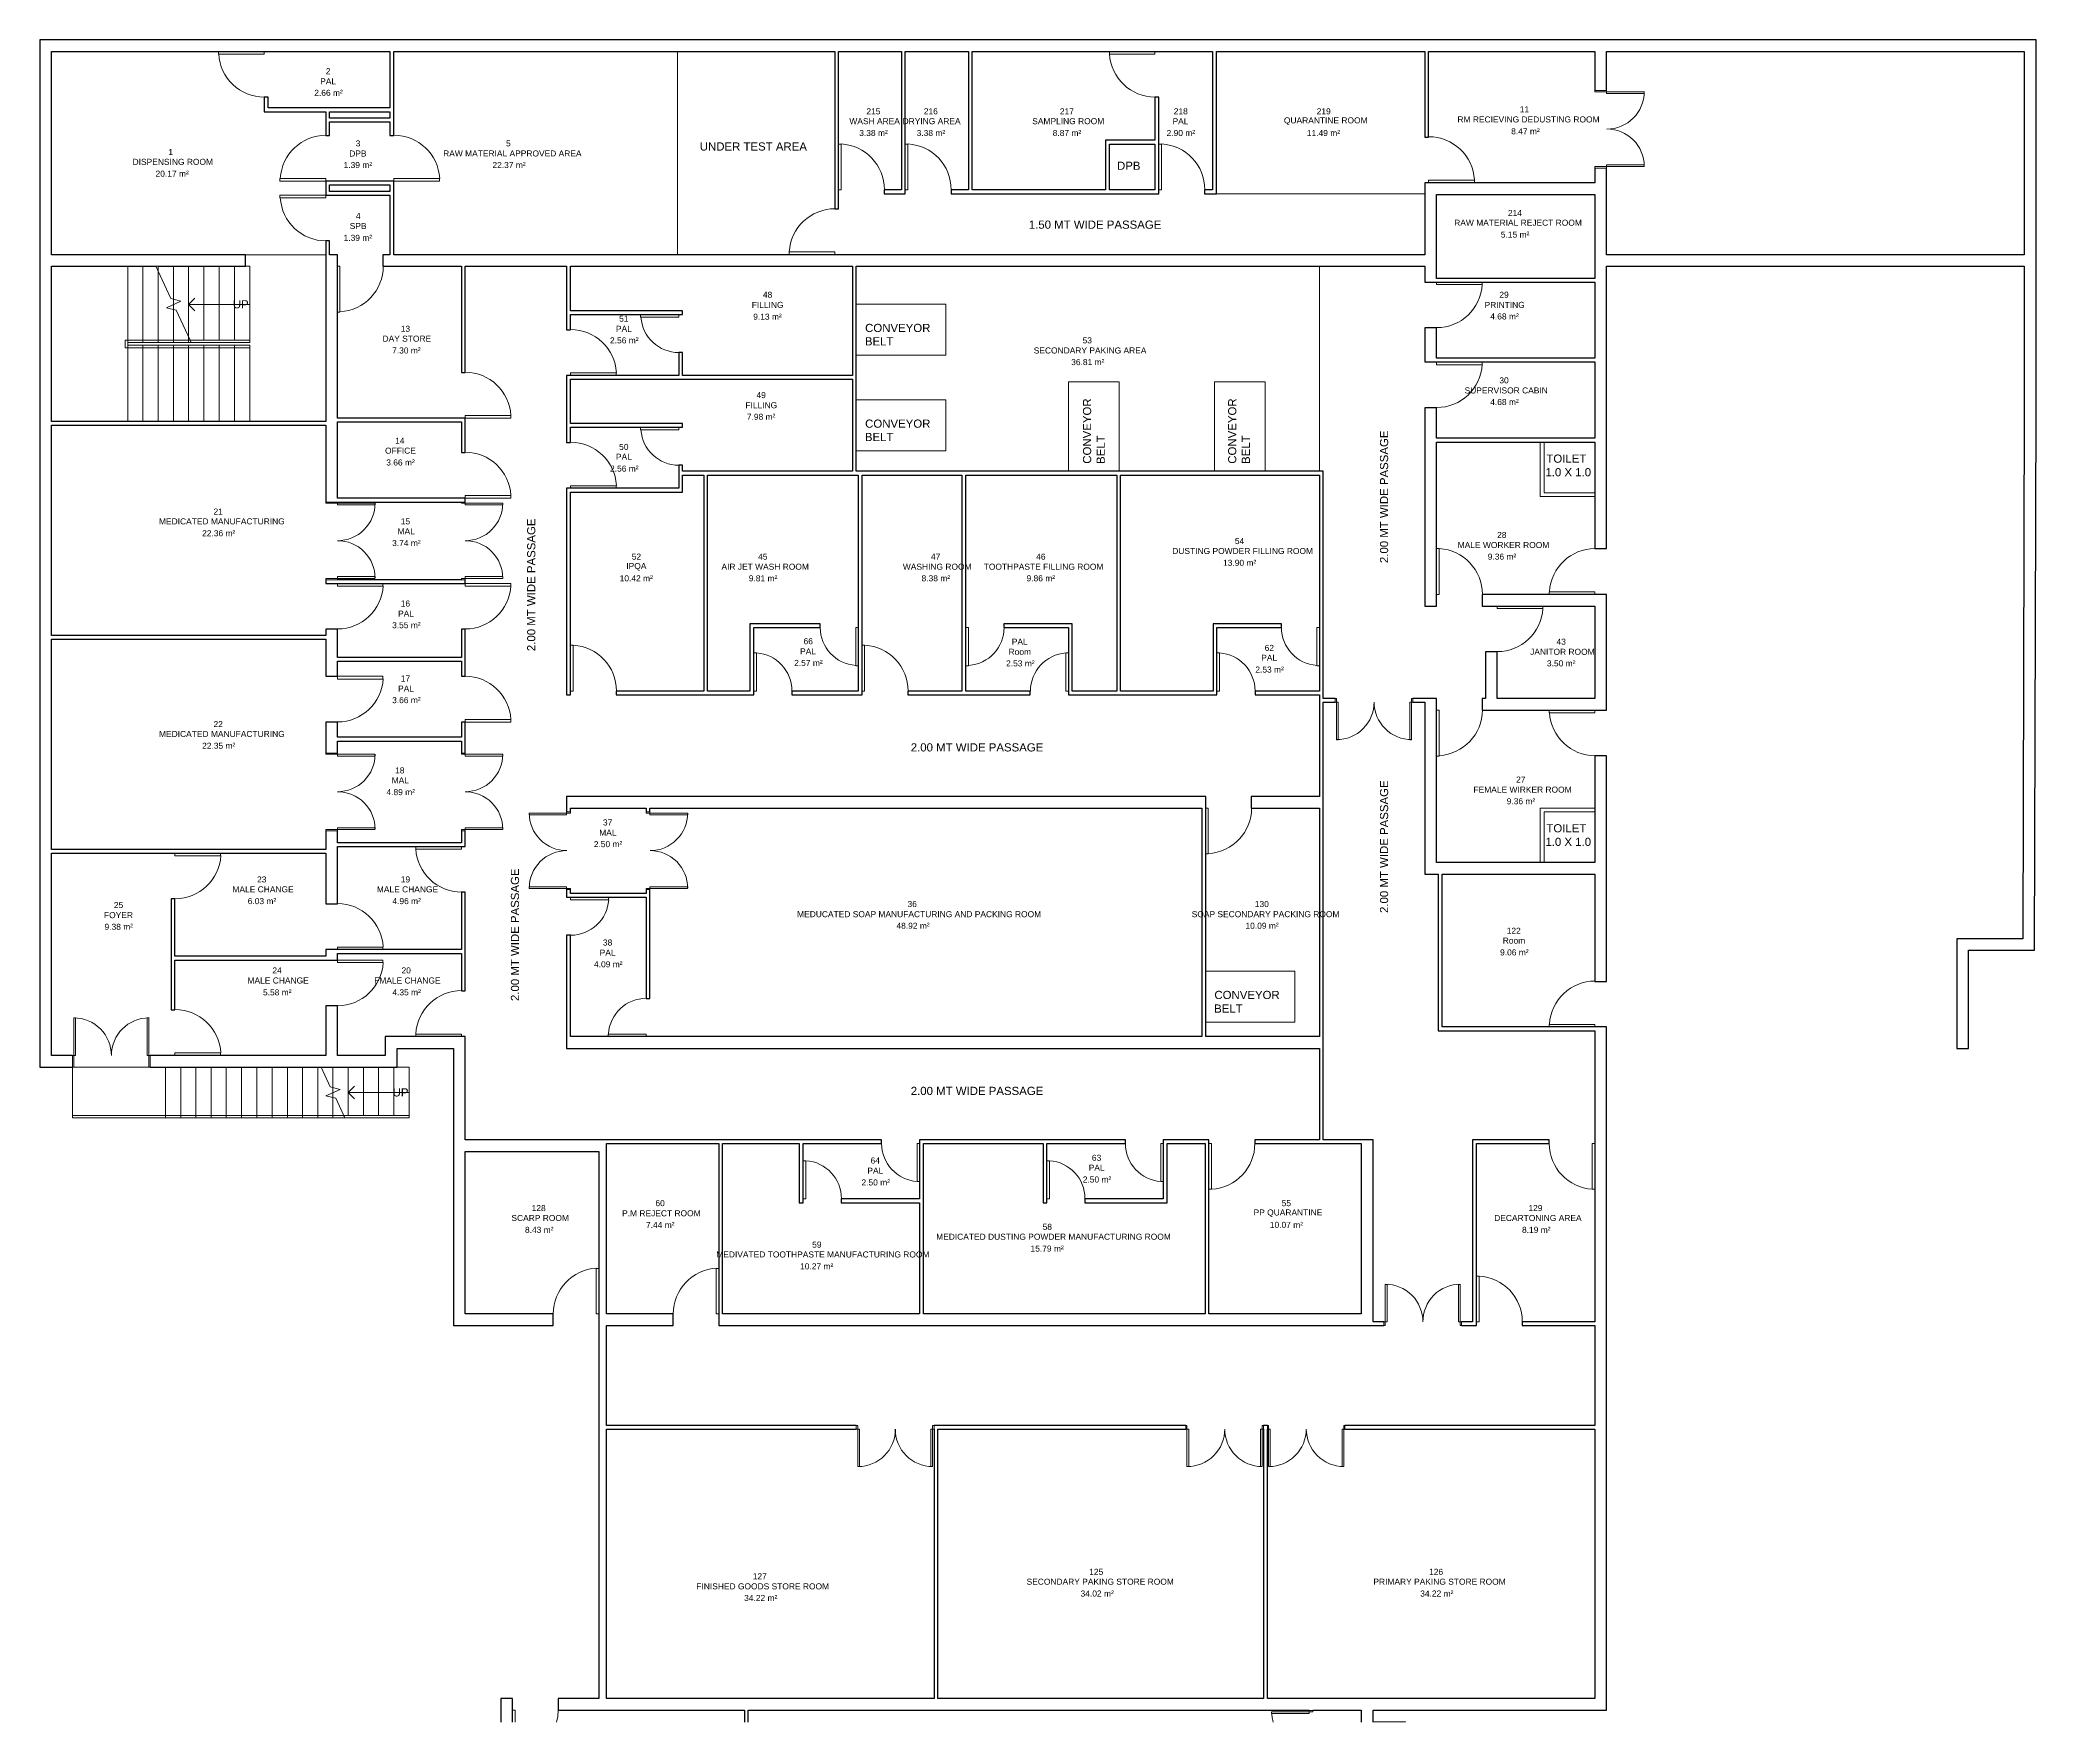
# Model space of a CAD drawing. Header units: millimetres. Extents: x 3935 to 205860, y 1962 to 72633.
# Drawn here: x 51881 to 91200, y 31187 to 64307 of the extents above; entities that cross this region are included whole.
import ezdxf

# ---------------------------------------------------------------- set-up
doc = ezdxf.new("R2010")
doc.units = ezdxf.units.MM
for name, color, linetype in [('PDF_A-AREA', 7, 'Continuous'), ('PDF_A-DETL', 7, 'Continuous'), ('PDF_A-DOOR', 7, 'Continuous'), ('PDF_A-DOOR-FRAM', 7, 'Continuous'), ('PDF_A-DOOR-HDLN', 7, 'Continuous'), ('PDF_A-FLOR-HRAL', 7, 'Continuous'), ('PDF_A-WALL', 7, 'Continuous'), ('PDF_S-STRS', 7, 'Continuous'), ('PDF_S-STRS-ANNO', 7, 'Continuous'), ('PDF_S-STRS-MBND', 7, 'Continuous'), ('PDF_Text', 7, 'Continuous')]:
    doc.layers.add(name, color=color, linetype=linetype)
doc.styles.add('PDF ArialMT', font='arial.ttf')

# ---------------------------------------------------------------- blocks, each defined once
blk = doc.blocks.new('KAVIT GROUND FLOOR')
at = {"layer": 'PDF_A-AREA', "lineweight": 9}
for points in [[(16327, 32892), (16327, 28891)], [(26945, 30091), (31047, 30091)], [(7816, 28891), (9399, 28891)], [(28969, 24629), (28969, 28663)]]:
    blk.add_lwpolyline(points, dxfattribs=at)
at = {"layer": 'PDF_A-DETL', "lineweight": 9}
for points in [[(19847, 26916), (21609, 26916), (21609, 27920), (19847, 27920)], [(24027, 24629), (24027, 26391), (25027, 26391), (25027, 24629)], [(27901, 24629), (27901, 26391), (26901, 26391), (26901, 24629)], [(19847, 26032), (21609, 26032), (21609, 25032), (19847, 25032)], [(33319, 25202), (33319, 24129), (34397, 24129)], [(34397, 24202), (33397, 24202), (33397, 25202)], [(34397, 17997), (33319, 17997), (33319, 16924)], [(33397, 16924), (33397, 17924), (34397, 17924)], [(26731, 13783), (28488, 13783), (28488, 14783), (26731, 14783)]]:
    blk.add_lwpolyline(points, dxfattribs=at)
at = {"layer": 'PDF_A-DOOR', "lineweight": 18}
for points in [[(8185, 32843), (7287, 32843), (7287, 32892), (8185, 32892)], [(25731, 32843), (24833, 32843), (24833, 32892), (25731, 32892)], [(35368, 32067), (34625, 32067), (34625, 32101), (35368, 32101)], [(19551, 30168), (19551, 31066), (19497, 31066), (19497, 30168)], [(20866, 30168), (20866, 31066), (20813, 31066), (20813, 30168)], [(25857, 30168), (25857, 31066), (25809, 31066), (25809, 30168)], [(9399, 30392), (8496, 30392), (8496, 30338), (9399, 30338)], [(10739, 30392), (11637, 30392), (11637, 30338), (10739, 30338)], [(31120, 30358), (32023, 30358), (32023, 30309), (31120, 30309)], [(35368, 30625), (35368, 30659), (34625, 30659), (34625, 30625)], [(9399, 30013), (8496, 30013), (8496, 30061), (9399, 30061)], [(19424, 28945), (18526, 28945), (18526, 28891), (19424, 28891)], [(9676, 28663), (9676, 27760), (9627, 27760), (9627, 28663)], [(31275, 28304), (32178, 28304), (32178, 28353), (31275, 28353)], [(16351, 27663), (15599, 27663), (15599, 27712), (16351, 27712)], [(31275, 26726), (32178, 26726), (32178, 26780), (31275, 26780)], [(14220, 26566), (15118, 26566), (15118, 26513), (14220, 26513)], [(12142, 25726), (13045, 25726), (13045, 25673), (12142, 25673)], [(16351, 25444), (15599, 25444), (15599, 25493), (16351, 25493)], [(10365, 23964), (9627, 23964), (9627, 23998), (10365, 23998)], [(12142, 24148), (13045, 24148), (13045, 24100), (12142, 24100)], [(12885, 23964), (12142, 23964), (12142, 23998), (12885, 23998)], [(14220, 24342), (15118, 24342), (15118, 24294), (14220, 24294)], [(31329, 22201), (31329, 23104), (31275, 23104), (31275, 22201)], [(10365, 22517), (10365, 22556), (9627, 22556), (9627, 22517)], [(9627, 22366), (10525, 22366), (10525, 22420), (9627, 22420)], [(12885, 22517), (12885, 22556), (12142, 22556), (12142, 22517)], [(12142, 22366), (13045, 22366), (13045, 22420), (12142, 22420)], [(34397, 22255), (33494, 22255), (33494, 22201), (34397, 22201)], [(32469, 21925), (33373, 21925), (33373, 21973), (32469, 21973)], [(19837, 21551), (19837, 20798), (19886, 20798), (19886, 21551)], [(22056, 21551), (22056, 20798), (22007, 20798), (22007, 21551)], [(28921, 21551), (28921, 20798), (28969, 20798), (28969, 21551)], [(14269, 20298), (14269, 21201), (14220, 21201), (14220, 20298)], [(17881, 20298), (17881, 21051), (17827, 21051), (17827, 20298)], [(20012, 20298), (20012, 21201), (19963, 21201), (19963, 20298)], [(23973, 20298), (23973, 21051), (24027, 21051), (24027, 20298)], [(27003, 20298), (27003, 21051), (26949, 21051), (26949, 20298)], [(9627, 20536), (10525, 20536), (10525, 20590), (9627, 20590)], [(29304, 19337), (29343, 19337), (29343, 20080), (29304, 20080)], [(30751, 19337), (30751, 20080), (30785, 20080), (30785, 19337)], [(12142, 19740), (13045, 19740), (13045, 19687), (12142, 19687)], [(31329, 19924), (31329, 19021), (31275, 19021), (31275, 19924)], [(34397, 19871), (33494, 19871), (33494, 19924), (34397, 19924)], [(10365, 19021), (9627, 19021), (9627, 19055), (10365, 19055)], [(12885, 19021), (12142, 19021), (12142, 19055), (12885, 19055)], [(13404, 17895), (13404, 17861), (14142, 17861), (14142, 17895)], [(16526, 17861), (15783, 17861), (15783, 17895), (16526, 17895)], [(26780, 17997), (26780, 17094), (26731, 17094), (26731, 17997)], [(10365, 17575), (10365, 17609), (9627, 17609), (9627, 17575)], [(12885, 17575), (12885, 17609), (12142, 17609), (12142, 17575)], [(6428, 17055), (7326, 17055), (7326, 17109), (6428, 17109)], [(12069, 17186), (11171, 17186), (11171, 17240), (12069, 17240)], [(13404, 16448), (14142, 16448), (14142, 16414), (13404, 16414)], [(14220, 16191), (14968, 16191), (14968, 16240), (14220, 16240)], [(16526, 16414), (16526, 16448), (15783, 16448), (15783, 16414)], [(9627, 15259), (10525, 15259), (10525, 15210), (9627, 15210)], [(9627, 14953), (10525, 14953), (10525, 15002), (9627, 15002)], [(4471, 13866), (4471, 13123), (4433, 13123), (4433, 13866)], [(5913, 13866), (5879, 13866), (5879, 13123), (5913, 13123)], [(12069, 13545), (11171, 13545), (11171, 13497), (12069, 13497)], [(15710, 13545), (14958, 13545), (14958, 13497), (15710, 13497)], [(34397, 13734), (33494, 13734), (33494, 13686), (34397, 13686)], [(6428, 13176), (7326, 13176), (7326, 13123), (6428, 13123)], [(18852, 10302), (18852, 11050), (18803, 11050), (18803, 10302)], [(21046, 11390), (21046, 10642), (21094, 10642), (21094, 11390)], [(23653, 10302), (23653, 11050), (23600, 11050), (23600, 10302)], [(25847, 11390), (25847, 10642), (25896, 10642), (25896, 11390)], [(26848, 11390), (26848, 10491), (26794, 10491), (26794, 11390)], [(34343, 11390), (34343, 10491), (34397, 10491), (34397, 11390)], [(14725, 8035), (14725, 8933), (14778, 8933), (14778, 8035)], [(17089, 8035), (17089, 8933), (17143, 8933), (17143, 8035)], [(32115, 7879), (32115, 8778), (32062, 8778), (32062, 7879)], [(30304, 8617), (30304, 7879), (30265, 7879), (30265, 8617)], [(31746, 8617), (31712, 8617), (31712, 7879), (31746, 7879)], [(19876, 5030), (19910, 5030), (19910, 5768), (19876, 5768)], [(21318, 5030), (21318, 5768), (21352, 5768), (21352, 5030)], [(26362, 5030), (26401, 5030), (26401, 5768), (26362, 5768)], [(27809, 5030), (27809, 5768), (27843, 5768), (27843, 5030)], [(27969, 5030), (28003, 5030), (28003, 5768), (27969, 5768)], [(29416, 5030), (29416, 5768), (29450, 5768), (29450, 5030)], [(28027, 204), (28027, 170), (28770, 170), (28770, 204)]]:
    blk.add_lwpolyline(points, close=True, dxfattribs=at)
at = {"layer": 'PDF_A-DOOR', "lineweight": 9}
for points in [[(10370, 22520, 0.414214), (9630, 23261, 0.414214), (10370, 24001)], [(12885, 22520, 0.414214), (12145, 23261, 0.414214), (12885, 24001)], [(29308, 19343, 0.414214), (30048, 20083, 0.414214), (30789, 19343)], [(10370, 17578, 0.414214), (9630, 18318, 0.414214), (10370, 19059)], [(12885, 17578, 0.414214), (12145, 18318, 0.414214), (12885, 19059)], [(13405, 17898, 0.414214), (14145, 17158, 0.414214), (13405, 16417)], [(16527, 16417, 0.414214), (15786, 17158, 0.414214), (16527, 17898)], [(5916, 13866, 0.414213), (5175, 13125, 0.414214), (4435, 13866)], [(31749, 8622, 0.414214), (31008, 7882, 0.414214), (30268, 8622)], [(26366, 5030, 0.414214), (27106, 5770, 0.414214), (27846, 5030)], [(27971, 5030, 0.414214), (28712, 5770, 0.414214), (29452, 5030)]]:
    blk.add_lwpolyline(points, format="xyb", dxfattribs=at)
at = {"layer": 'PDF_A-DOOR', "lineweight": 18}
blk.add_lwpolyline([(13074, 0), (13074, 233), (13128, 233), (13128, 0)], dxfattribs=at)
at = {"layer": 'PDF_A-DOOR', "lineweight": 9}
for points in [[(13943, 0), (13968, 112), (13977, 233)], [(28027, 204), (28037, 87), (28061, 0)]]:
    blk.add_lwpolyline(points, dxfattribs=at)
for centre, radius, start, end in [((8188, 32896), 901, 183.241, 270), ((25734, 32896), 901, 183.241, 270), ((34629, 32104), 740, 270, 360), ((9402, 30342), 901, 90, 176.759), ((10742, 30342), 901, 3.241, 90), ((19500, 30172), 901, 0, 86.759), ((20816, 30172), 901, 0, 86.759), ((25812, 30172), 901, 0, 86.759), ((31124, 30313), 901, 3.241, 90), ((34629, 30628), 740, 0, 90), ((9402, 30065), 901, 183.241, 270), ((19428, 28895), 901, 90, 176.759), ((9630, 28667), 901, 273.241, 360), ((31279, 28356), 901, 270, 356.759), ((16354, 27715), 750, 183.8892, 270), ((14223, 26516), 901, 3.241, 90), ((12145, 25676), 901, 3.241, 90), ((31279, 26783), 901, 270, 356.759), ((14223, 24297), 901, 3.241, 90), ((16354, 25496), 750, 183.8892, 270), ((12145, 24103), 901, 3.241, 90), ((31279, 22205), 901, 0, 86.759), ((34401, 22205), 901, 90, 176.759), ((9630, 22423), 901, 270, 356.759), ((12145, 22423), 901, 270, 356.759), ((32473, 21977), 901, 270, 356.759), ((19888, 21553), 750, 179.9999, 266.111), ((22011, 21554), 750, 273.8892, 360), ((28972, 21553), 750, 179.9999, 266.1111), ((14223, 20302), 901, 0, 86.759), ((17830, 20302), 750, 0, 86.1108), ((19967, 20302), 901, 0, 86.759), ((24029, 20301), 750, 93.8889, 180.0001), ((26953, 20302), 750, 0, 86.1108), ((9630, 20593), 901, 270, 356.759), ((12145, 19690), 901, 3.241, 90), ((31279, 19928), 901, 273.241, 360), ((34401, 19928), 901, 183.241, 270), ((26735, 18000), 901, 273.241, 360), ((6431, 17112), 901, 270, 356.759), ((12072, 17243), 901, 183.241, 270), ((14223, 16243), 750, 270, 356.1108), ((9630, 15213), 901, 3.241, 90), ((9630, 15005), 901, 270, 356.759), ((34401, 13689), 901, 90, 176.759), ((12072, 13500), 901, 90, 176.759), ((15713, 13500), 750, 90, 176.1108), ((6431, 13126), 901, 3.241, 90), ((18806, 10305), 750, 0, 86.1108), ((21097, 11392), 750, 180, 266.1109), ((23603, 10305), 750, 0, 86.1108), ((25898, 11392), 750, 180, 266.1109), ((26798, 11392), 901, 273.241, 360), ((34399, 11392), 901, 180, 266.759), ((14781, 8037), 901, 93.241, 180), ((17145, 8037), 901, 93.241, 180), ((32065, 7882), 901, 0, 86.759), ((19879, 5770), 740, 270, 360), ((21355, 5770), 740, 180, 270)]:
    blk.add_arc(centre, radius, start, end, dxfattribs=at)
at = {"layer": 'PDF_A-DOOR-FRAM', "lineweight": 18}
for points in [[(34397, 32101), (34397, 32125), (34625, 32125), (34625, 32101)], [(34625, 30596), (34397, 30596), (34397, 30625), (34625, 30625)], [(9627, 23998), (9627, 24022), (9399, 24022), (9399, 23998)], [(12142, 23998), (12142, 24022), (12069, 24022), (12069, 23998)], [(9627, 22517), (9399, 22517), (9399, 22493), (9627, 22493)], [(12142, 22517), (12069, 22517), (12069, 22493), (12142, 22493)], [(29304, 20080), (29304, 20153), (29280, 20153), (29280, 20080)], [(30785, 20080), (30809, 20080), (30809, 20153), (30785, 20153)], [(9627, 19055), (9627, 19080), (9399, 19080), (9399, 19055)], [(12142, 19055), (12142, 19080), (12069, 19080), (12069, 19055)], [(14142, 17895), (14220, 17895), (14220, 17919), (14142, 17919)], [(15710, 17895), (15710, 17919), (15783, 17919), (15783, 17895)], [(9627, 17575), (9399, 17575), (9399, 17550), (9627, 17550)], [(12142, 17575), (12069, 17575), (12069, 17550), (12142, 17550)], [(14142, 16414), (14142, 16390), (14220, 16390), (14220, 16414)], [(15783, 16390), (15710, 16390), (15710, 16414), (15783, 16414)], [(4433, 13123), (4408, 13123), (4408, 12895), (4433, 12895)], [(5913, 13123), (5913, 12895), (5938, 12895), (5938, 13123)], [(30265, 7879), (30241, 7879), (30241, 7807), (30265, 7807)], [(31746, 7879), (31746, 7807), (31770, 7807), (31770, 7879)], [(19876, 5768), (19876, 5840), (19847, 5840), (19847, 5768)], [(21352, 5768), (21381, 5768), (21381, 5840), (21352, 5840)], [(26362, 5768), (26362, 5840), (26338, 5840), (26338, 5768)], [(27843, 5768), (27867, 5768), (27867, 5840), (27843, 5840)], [(27945, 5768), (27945, 5840), (27969, 5840), (27969, 5768)], [(29450, 5840), (29474, 5840), (29474, 5768), (29450, 5768)], [(28770, 204), (28843, 204), (28843, 228), (28770, 228)]]:
    blk.add_lwpolyline(points, close=True, dxfattribs=at)
at = {"layer": 'PDF_A-DOOR-HDLN', "lineweight": 18}
blk.add_lwpolyline([(30027, 5), (30663, 5), (30663, 0)], dxfattribs=at)
at = {"layer": 'PDF_A-FLOR-HRAL', "lineweight": 9}
for points in [[(7899, 27212), (6724, 27212), (5573, 27212), (5447, 27212), (5447, 27061), (7598, 27061), (7899, 27061), (7899, 27110), (7598, 27110), (5496, 27110), (5496, 27163), (5573, 27163), (6748, 27163), (7899, 27163)], [(11040, 11943), (9749, 11943), (6239, 11943), (4408, 11943), (4408, 11894), (6239, 11894), (9773, 11894), (11040, 11894)]]:
    blk.add_lwpolyline(points, close=True, dxfattribs=at)
for points in [[(6724, 27212), (6748, 27163)], [(9749, 11943), (9773, 11894)]]:
    blk.add_lwpolyline(points, dxfattribs=at)
at = {"layer": 'PDF_A-WALL', "lineweight": 25}
for points in [[(29280, 20153), (29047, 20153), (29047, 24629), (19847, 24629), (19847, 28663), (31047, 28663), (31047, 28353), (34397, 28353), (34397, 26852), (31275, 26852), (31275, 27454), (31047, 27454), (31047, 26780), (34397, 26780), (34397, 25279), (31275, 25279), (31275, 25877), (31047, 25877), (31047, 21973), (31275, 21973), (31275, 25202), (34397, 25202), (34397, 23104), (34625, 23104), (34625, 28663), (42854, 28663), (42854, 25862), (42825, 15424), (41524, 15424), (41524, 13264), (41757, 13264), (41757, 15196), (43053, 15196), (43087, 25862), (43087, 33120), (3767, 33120), (3767, 12895), (4408, 12895)], [(6098, 28663), (7816, 28663), (7816, 28891), (3996, 28891), (3996, 32892), (10661, 32892), (10661, 31785), (8263, 31785), (8263, 31994), (8185, 31994), (8185, 31707), (9399, 31707), (9399, 31236), (9472, 31236), (9472, 31508), (10661, 31508), (10661, 31236), (10739, 31236), (10739, 32892), (19424, 32892), (19424, 29794), (19497, 29794), (19497, 32892), (20740, 32892), (20740, 30168), (20400, 30168), (20400, 30091), (20813, 30091), (20813, 32892), (22056, 32892), (22056, 30168), (21716, 30168), (21716, 30091), (25809, 30091), (25809, 31994), (25731, 31994), (25731, 31144), (24755, 31144), (24755, 30168), (22129, 30168), (22129, 32892), (26867, 32892), (26867, 30168), (26707, 30168), (26707, 30091), (26945, 30091), (26945, 32892), (31047, 32892), (31047, 31207), (31120, 31207), (31120, 32892), (34397, 32892), (34397, 32125)], [(34625, 32125), (34625, 32892), (42854, 32892), (42854, 28891), (34625, 28891), (34625, 30596)], [(34397, 30596), (34397, 30309), (31047, 30309), (31047, 28891), (10739, 28891), (10739, 30338), (9399, 30338), (9399, 30061), (9472, 30061), (10661, 30061), (10661, 28891), (10525, 28891), (10525, 28663), (12069, 28663), (12069, 26571), (12142, 26571), (12142, 28663), (14142, 28663), (14142, 27411), (14220, 27411), (14220, 27712), (16424, 27712), (16424, 27789), (14220, 27789), (14220, 28663), (19774, 28663), (19774, 26513), (16424, 26513), (16424, 26964), (16351, 26964), (16351, 26513), (14142, 26513), (14142, 25192), (14220, 25192), (14220, 25493), (16424, 25493), (16424, 25566), (14220, 25566), (14220, 26440), (19774, 26440), (19774, 24629), (16424, 24629), (16424, 24745), (16351, 24745), (16351, 24294), (14142, 24294), (14142, 20225), (14220, 20225), (14220, 24216), (16424, 24216), (16424, 24551), (16842, 24551), (16842, 20298), (15118, 20298), (15118, 20225), (17827, 20225), (17827, 21551), (19138, 21551), (19138, 21624), (17754, 21624), (17754, 20298), (16914, 20298), (16914, 24551), (19886, 24551), (19886, 20298), (18580, 20298), (18580, 20225), (19963, 20225), (19963, 24551), (21930, 24551), (21930, 20298), (20861, 20298), (20861, 20225), (23274, 20225), (23274, 20298), (22007, 20298), (22007, 24551), (24978, 24551), (24978, 20298), (24100, 20298), (24100, 21624), (22755, 21624), (22755, 21551), (24027, 21551), (24027, 20225), (26949, 20225), (26949, 21551), (28221, 21551), (28221, 21624), (26877, 21624), (26877, 20298), (25051, 20298), (25051, 24551), (28969, 24551), (28969, 20298), (27702, 20298), (27702, 20225), (28969, 20225), (28969, 18225), (27629, 18225), (27629, 17997), (28969, 17997), (28969, 13497), (26731, 13497), (26731, 18225), (14142, 18225), (14142, 17919)], [(9472, 30061), (9472, 30061)], [(12142, 24022), (12142, 24100), (9627, 24100), (9627, 25600), (12069, 25600), (12069, 24998), (12142, 24998), (12142, 25673), (9627, 25673), (9627, 28891), (9472, 28891), (9472, 29163), (9399, 29163), (9399, 25610), (3996, 25610), (3996, 28663), (6049, 28663)], [(9399, 17550), (9399, 17181), (3996, 17181), (3996, 21323), (9399, 21323), (9399, 20590), (9627, 20590), (9627, 20891), (12069, 20891), (12069, 20590), (12142, 20590), (12142, 21517), (12069, 21517), (12069, 20963), (9627, 20963), (9627, 21517), (9399, 21517), (9399, 21395), (3996, 21395), (3996, 25537), (9399, 25537), (9399, 24022)], [(9627, 24022), (12069, 24022)], [(9399, 22493), (9399, 22420), (12142, 22420), (12142, 22493)], [(12069, 22493), (9627, 22493)], [(30241, 7879), (30027, 7879), (30027, 11467), (29047, 11467), (29047, 20080), (29280, 20080)], [(30809, 20080), (31047, 20080), (31047, 16696), (31309, 16696), (31309, 13608), (34397, 13608), (34397, 7879), (32965, 7879), (32965, 7807), (34397, 7807), (34397, 5840), (29474, 5840)], [(30027, 0), (30027, 233), (34625, 233), (34625, 13686), (31387, 13686), (31387, 16696), (34397, 16696), (34397, 14584), (34625, 14584), (34625, 19026), (34397, 19026), (34397, 16924), (31275, 16924), (31275, 20153), (30809, 20153)], [(12142, 19080), (12142, 19687), (12069, 19687), (12069, 19390), (9627, 19390), (9627, 19687), (9399, 19687), (9399, 19080)], [(9627, 19080), (9627, 19313), (12069, 19313), (12069, 19080)], [(15783, 17919), (15783, 17997), (26653, 17997), (26653, 13497), (14220, 13497), (14220, 15492), (14142, 15492), (14142, 13264), (28969, 13264), (28969, 11467), (27697, 11467), (27697, 11390), (29794, 11390), (29794, 8035), (26794, 8035), (26794, 11467), (25896, 11467), (25896, 10302), (24352, 10302), (24352, 10224), (25974, 10224), (25974, 11390), (26721, 11390), (26721, 8035), (21172, 8035), (21172, 11390), (23527, 11390), (23527, 10224), (23600, 10224), (23600, 11390), (25148, 11390), (25148, 11467), (21094, 11467), (21094, 10302), (19551, 10302), (19551, 10224), (21094, 10224), (21094, 8035), (17215, 8035), (17215, 11390), (18725, 11390), (18725, 10224), (18803, 10224), (18803, 11390), (20347, 11390), (20347, 11467), (12142, 11467), (12142, 13497), (10569, 13497), (10569, 13123), (9627, 13123), (9627, 14103), (9399, 14103), (9399, 13123), (5938, 13123)], [(14220, 17919), (14220, 17997), (15710, 17997), (15710, 17919)], [(4408, 13123), (3996, 13123), (3996, 17109), (9399, 17109), (9399, 16109), (9627, 16109), (9627, 17240), (12142, 17240), (12142, 17550)], [(12069, 17550), (12069, 17313), (9627, 17313), (9627, 17550)], [(14142, 16390), (14142, 16240), (15710, 16240), (15710, 14244), (15783, 14244), (15783, 16390)], [(15710, 16390), (15710, 16317), (14220, 16317), (14220, 16390)], [(5938, 12895), (10802, 12895), (10802, 13264), (11914, 13264), (11914, 7807), (13875, 7807), (13875, 8035), (12142, 8035), (12142, 11234), (14778, 11234), (14778, 466), (13977, 466), (13977, 233), (17648, 233), (17648, 0)], [(31770, 7807), (32062, 7807), (32062, 11390), (33494, 11390), (33494, 11467), (31989, 11467), (31989, 7879), (31770, 7879)], [(19847, 5840), (14929, 5840), (14929, 7807), (16240, 7807), (16240, 8035), (14929, 8035), (14929, 11390), (17143, 11390), (17143, 7807), (30241, 7807)], [(21381, 5768), (21381, 466), (14929, 466), (14929, 5768), (19847, 5768)], [(26338, 5840), (21381, 5840)], [(27867, 5768), (27867, 466), (21454, 466), (21454, 5768), (26338, 5768)], [(27945, 5840), (27867, 5840)], [(29474, 5768), (34397, 5768), (34397, 466), (27945, 466), (27945, 5768)], [(13074, 0), (13074, 466), (12846, 466), (12846, 0)], [(17720, 0), (17720, 233), (28770, 233), (28770, 228)], [(28843, 228), (28843, 233), (29794, 233), (29794, 0)]]:
    blk.add_lwpolyline(points, dxfattribs=at)
for points in [[(10661, 31707), (10661, 31581), (9472, 31581), (9472, 31707)], [(24833, 31066), (25731, 31066), (25731, 30168), (24833, 30168)], [(10661, 30265), (10661, 30139), (9472, 30139), (9472, 30265)], [(31275, 30076), (34397, 30076), (34397, 28891), (34397, 28425), (31275, 28425)], [(32241, 21075), (32241, 20153), (32178, 20153), (32178, 19924), (34625, 19924), (34625, 22201), (32178, 22201), (32178, 21973), (34397, 21973), (34397, 20153), (32469, 20153), (32469, 21075)], [(9399, 15210), (9399, 15079), (6428, 15079), (6428, 16206), (6350, 16206), (6350, 14026), (6428, 14026), (6428, 15002), (9627, 15002), (9627, 15133), (12069, 15133), (12069, 14395), (12142, 14395), (12142, 16342), (12069, 16342), (12069, 15210)]]:
    blk.add_lwpolyline(points, close=True, dxfattribs=at)
at = {"layer": 'PDF_S-STRS', "lineweight": 9}
for points in [[(6098, 28663), (6098, 28556), (6098, 28663), (6049, 28663)], [(7899, 28663), (7899, 27212), (7899, 28663), (7816, 28663)], [(7899, 27163), (7598, 27163), (7297, 27163), (6996, 27163), (6748, 27163)], [(11040, 12895), (11040, 11943), (11040, 12895), (10802, 12895)], [(11040, 11894), (10739, 11894), (10438, 11894), (10142, 11894), (9841, 11894), (9773, 11894)]]:
    blk.add_lwpolyline(points, dxfattribs=at)
for points in [[(6399, 28663), (6399, 28013)], [(6695, 28663), (6695, 27270)], [(6996, 28663), (6996, 27212)], [(7297, 28663), (7297, 27212)], [(7598, 28663), (7598, 27212)], [(6399, 27911), (6399, 27814)], [(9540, 12895), (9540, 12496)], [(9841, 12895), (9841, 11943)], [(10142, 12895), (10142, 11943)], [(10438, 12895), (10438, 11943)], [(10739, 12895), (10739, 11943)], [(9540, 12395), (9540, 12293)]]:
    blk.add_lwpolyline(points, close=True, dxfattribs=at)
at = {"layer": 'PDF_S-STRS-ANNO', "lineweight": 9}
for points in [[(7899, 27911), (7598, 27911), (7297, 27911), (6996, 27911), (6695, 27911), (6821, 28037)], [(6695, 27911), (6821, 27789)], [(11040, 12395), (10739, 12395), (10438, 12395), (10142, 12395), (9841, 12395), (9962, 12521)], [(9841, 12395), (9962, 12268)]]:
    blk.add_lwpolyline(points, dxfattribs=at)
at = {"layer": 'PDF_S-STRS-MBND', "lineweight": 9}
for points in [[(5496, 28663), (3996, 28663), (3996, 25610), (5496, 25610), (5496, 27110), (5496, 27163)], [(5797, 28663), (5797, 27163)], [(6098, 28556), (6098, 27163)], [(6399, 28013), (6399, 27911)], [(6399, 27814), (6399, 27163)], [(6695, 27270), (6695, 27163)], [(5496, 25610), (5496, 27110), (7899, 27110), (7899, 25610)], [(5797, 25610), (5797, 27110)], [(6098, 25610), (6098, 27110)], [(6399, 25610), (6399, 27110)], [(6695, 25610), (6695, 27110)], [(6996, 25610), (6996, 27110)], [(7297, 25610), (7297, 27110)], [(7598, 25610), (7598, 27110)], [(6239, 12895), (6239, 11894)], [(6540, 12895), (6540, 11894)], [(6841, 12895), (6841, 11894)], [(7142, 12895), (7142, 11894)], [(7438, 12895), (7438, 11894)], [(7739, 12895), (7739, 11894)], [(8040, 12895), (8040, 11894)], [(8341, 12895), (8341, 11894)], [(8642, 12895), (8642, 11894)], [(8938, 12895), (8938, 11894)], [(9239, 12895), (9239, 11894)], [(9540, 12496), (9540, 12395)], [(9540, 12293), (9540, 11894)]]:
    blk.add_lwpolyline(points, close=True, dxfattribs=at)
for points in [[(6724, 27212), (6452, 27799), (6258, 27848), (6540, 27979), (6345, 28027), (6049, 28663), (5496, 28663), (5496, 27163), (6748, 27163)], [(9307, 12895), (9486, 12506), (9681, 12458), (9399, 12327), (9593, 12283), (9773, 11894), (4408, 11894), (4408, 12895), (8904, 12895)]]:
    blk.add_lwpolyline(points, dxfattribs=at)
at = {"layer": 'PDF_Text', "attachment_point": 4, "style": 'PDF ArialMT'}
for s, insert, char_height in [('PAL', (9288, 32306), 118.7), ('2', (9399, 32505), 119), ('2.66 m²', (9171, 32078), 118.7), ('WASH AREA', (19712, 31520), 118.7), ('215', (20047, 31714), 118.7), ('DRYING AREA', (20760, 31520), 118.67), ('216', (21178, 31714), 118.7), ('SAMPLING ROOM', (23314, 31520), 118.67), ('217', (23858, 31714), 118.7), ('PAL', (26077, 31520), 118.7), ('218', (26101, 31714), 118.7), ('QUARANTINE ROOM', (28271, 31520), 118.67), ('219', (28917, 31714), 118.7), ('RM RECIEVING DEDUSTING ROOM', (31689, 31554), 118.67), ('11', (32917, 31753), 118.7), ('3', (9987, 31083), 119), ('5', (12949, 31083), 119), ('UNDER TEST AREA', (16765, 31021), 160.92), ('3.38 m²', (19906, 31287), 118.7), ('3.38 m²', (21037, 31287), 118.7), ('8.87 m²', (23717, 31287), 118.7), ('2.90 m²', (25960, 31287), 118.7), ('11.49 m²', (28723, 31287), 118.7), ('8.47 m²', (32748, 31321), 118.7), ('DISPENSING ROOM', (5593, 30719), 118.67), ('1', (6297, 30913), 119), ('1.39 m²', (9749, 30656), 118.7), ('DPB', (9861, 30884), 118.7), ('RAW MATERIAL APPROVED AREA', (11710, 30884), 118.67), ('22.37 m²', (12681, 30656), 118.7), ('DPB', (24984, 30643), 160.9), ('20.17 m²', (6045, 30486), 118.7), ('SPB', (9870, 29456), 118.7), ('4', (9992, 29656), 119), ('1.50 MT WIDE PASSAGE', (23246, 29482), 160.92), ('RAW MATERIAL REJECT ROOM', (31626, 29520), 118.67), ('214', (32684, 29714), 118.7), ('1.39 m²', (9749, 29223), 118.7), ('5.15 m²', (32544, 29287), 118.7), ('UP', (7569, 27914), 160), ('FILLING', (17789, 27903), 118.7), ('48', (18008, 28102), 118.7), ('PRINTING', (32223, 27903), 118.7), ('29', (32515, 28102), 118.7), ('51', (15177, 27631), 118.7), ('9.13 m²', (17818, 27670), 118.7), ('CONVEYOR', (20022, 27448), 160.9), ('4.68 m²', (32335, 27675), 118.7), ('DAY STORE', (10516, 27238), 118.7), ('13', (10875, 27432), 118.7), ('2.56 m²', (14997, 27204), 118.7), ('PAL', (15114, 27432), 118.7), ('BELT', (20018, 27186), 160.9), ('53', (24305, 27204), 118.7), ('7.30 m²', (10705, 27005), 118.7), ('SECONDARY PAKING AREA', (23343, 27005), 118.67), ('36.81 m²', (24081, 26776), 118.7), ('30', (32515, 26417), 118.7), ('FILLING', (17663, 25927), 118.7), ('49', (17881, 26126), 118.7), ('SUPERVISOR CABIN', (31830, 26218), 118.67), ('4.68 m²', (32335, 25990), 118.7), ('7.98 m²', (17692, 25699), 118.7), ('CONVEYOR', (20022, 25564), 160.9), ('14', (10764, 25228), 118.7), ('50', (15177, 25106), 118.7), ('BELT', (20018, 25302), 160.9), ('OFFICE', (10565, 25033), 118.7), ('3.66 m²', (10589, 24800), 118.7), ('PAL', (15114, 24912), 118.7), ('TOILET', (33442, 24875), 160.9), ('2.56 m²', (14997, 24679), 118.7), ('1.0 X 1.0', (33422, 24608), 160.9), ('MEDICATED MANUFACTURING', (6113, 23640), 118.67), ('21', (7186, 23834), 118.7), ('15', (10875, 23640), 118.7), ('22.36 m²', (6962, 23407), 118.7), ('3.74 m²', (10705, 23213), 118.7), ('MAL', (10812, 23446), 118.7), ('54', (27305, 23252), 118.7), ('MALE WORKER ROOM', (31694, 23174), 118.67), ('28', (32471, 23373), 118.7), ('IPQA', (15318, 22747), 118.7), ('52', (15425, 22946), 118.7), ('AIR JET WASH ROOM', (17192, 22747), 118.67), ('45', (17915, 22946), 118.7), ('WASHING ROOM', (20765, 22747), 118.67), ('47', (21319, 22946), 118.7), ('TOOTHPASTE FILLING ROOM', (22358, 22747), 118.67), ('46', (23392, 22946), 118.7), ('DUSTING POWDER FILLING ROOM', (26072, 23057), 118.67), ('13.90 m²', (27072, 22824), 118.7), ('9.36 m²', (32286, 22946), 118.7), ('10.42 m²', (15187, 22519), 118.7), ('9.81 m²', (17731, 22519), 118.7), ('8.38 m²', (21134, 22519), 118.7), ('9.86 m²', (23202, 22519), 118.7), ('16', (10875, 22023), 118.7), ('3.55 m²', (10705, 21596), 118.7), ('PAL', (10822, 21824), 118.7), ('66', (18809, 21281), 118.7), ('PAL', (22911, 21271), 118.7), ('43', (33641, 21271), 118.7), ('2.57 m²', (18624, 20853), 118.7), ('PAL', (18741, 21081), 118.7), ('2.53 m²', (22799, 20844), 118.7), ('Room', (22848, 21072), 118.7), ('PAL', (27824, 20955), 118.7), ('62', (27892, 21149), 118.7), ('JANITOR ROOM', (33121, 21072), 118.67), ('3.50 m²', (33452, 20844), 118.7), ('17', (10875, 20547), 118.7), ('2.53 m²', (27708, 20722), 118.7), ('3.66 m²', (10705, 20120), 118.7), ('PAL', (10822, 20348), 118.7), ('22', (7186, 19649), 118.7), ('MEDICATED MANUFACTURING', (6113, 19455), 118.67), ('22.35 m²', (6962, 19222), 118.7), ('2.00 MT WIDE PASSAGE', (20921, 19190), 160.92), ('MAL', (10696, 18542), 118.7), ('18', (10764, 18736), 118.7), ('27', (32845, 18557), 118.7), ('4.89 m²', (10594, 18309), 118.7), ('FEMALE WIRKER ROOM', (32005, 18358), 118.67), ('9.36 m²', (32660, 18130), 118.7), ('37', (14857, 17712), 118.7), ('2.50 m²', (14677, 17285), 118.7), ('MAL', (14784, 17513), 118.7), ('1.0 X 1.0', (33422, 17330), 160.9), ('TOILET', (33442, 17597), 160.9), ('23', (8045, 16590), 118.7), ('19', (10875, 16590), 118.7), ('25', (5224, 16086), 118.7), ('MALE CHANGE', (7559, 16396), 118.67), ('6.03 m²', (7860, 16163), 118.7), ('MALE CHANGE', (10404, 16396), 118.67), ('4.96 m²', (10710, 16163), 118.7), ('36', (20857, 16105), 118.7), ('130', (27698, 16105), 118.7), ('FOYER', (5030, 15887), 118.7), ('MEDUCATED SOAP MANUFACTURING AND PACKING ROOM', (18682, 15906), 118.67), ('48.92 m²', (20639, 15678), 118.7), ('SOAP SECONDARY PACKING ROOM', (26455, 15906), 118.67), ('10.09 m²', (27514, 15678), 118.7), ('9.38 m²', (5040, 15658), 118.7), ('38', (14857, 15348), 118.7), ('Room', (32582, 15386), 118.7), ('122', (32660, 15581), 118.7), ('4.09 m²', (14682, 14920), 118.7), ('PAL', (14793, 15149), 118.7), ('9.06 m²', (32529, 15153), 118.7), ('MALE CHANGE', (7856, 14600), 118.67), ('24', (8346, 14799), 118.7), ('FMALE CHANGE', (10351, 14600), 118.67), ('20', (10890, 14799), 118.7), ('5.58 m²', (8161, 14367), 118.7), ('4.35 m²', (10710, 14367), 118.7), ('CONVEYOR', (26902, 14315), 160.9), ('BELT', (26897, 14048), 160.9), ('UP', (10715, 12397), 160.9), ('2.00 MT WIDE PASSAGE', (20921, 12426), 160.92), ('64', (20129, 11056), 118.7), ('63', (24489, 11109), 118.7), ('2.50 m²', (19950, 10624), 118.7), ('PAL', (20066, 10857), 118.7), ('2.50 m²', (24309, 10682), 118.7), ('PAL', (24426, 10915), 118.7), ('60', (15891, 10216), 118.7), ('55', (28227, 10216), 118.7), ('SCARP ROOM', (13055, 9924), 118.7), ('128', (13453, 10119), 118.7), ('P.M REJECT ROOM', (15235, 10017), 118.67), ('7.44 m²', (15706, 9789), 118.7), ('PP QUARANTINE', (27674, 10017), 118.67), ('10.07 m²', (27994, 9789), 118.7), ('DECARTONING AREA', (32413, 9924), 118.67), ('129', (33087, 10119), 118.7), ('8.43 m²', (13322, 9691), 118.7), ('59', (18979, 9400), 118.7), ('MEDICATED DUSTING POWDER MANUFACTURING ROOM', (21421, 9555), 118.67), ('58', (23518, 9750), 118.7), ('8.19 m²', (32961, 9691), 118.7), ('MEDIVATED TOOTHPASTE MANUFACTURING ROOM', (17090, 9206), 118.67), ('15.79 m²', (23280, 9322), 118.7), ('10.27 m²', (18741, 8973), 118.7), ('127', (17808, 2870), 118.7), ('SECONDARY PAKING STORE ROOM', (23202, 2763), 118.67), ('125', (24436, 2957), 118.7), ('PRIMARY PAKING STORE ROOM', (30034, 2763), 118.67), ('126', (31131, 2957), 118.7), ('FINISHED GOODS STORE ROOM', (16697, 2671), 118.67), ('34.22 m²', (17639, 2443), 118.7), ('34.02 m²', (24266, 2530), 118.7), ('34.22 m²', (30956, 2530), 118.7)]:
    blk.add_mtext(s, dxfattribs=dict(at, insert=insert, char_height=char_height))
at = {"layer": 'PDF_Text', "attachment_point": 4, "rotation": 90, "style": 'PDF ArialMT'}
for s, insert, char_height in [('CONVEYOR', (24395, 24776), 160.9), ('CONVEYOR', (27254, 24776), 160.9), ('BELT', (24662, 24771), 160.9), ('BELT', (27521, 24771), 160.9), ('2.00 MT WIDE PASSAGE', (30245, 22819), 160.92), ('2.00 MT WIDE PASSAGE', (13446, 21086), 160.92), ('2.00 MT WIDE PASSAGE', (30245, 15930), 160.92), ('2.00 MT WIDE PASSAGE', (13126, 14196), 160.92)]:
    blk.add_mtext(s, dxfattribs=dict(at, insert=insert, char_height=char_height))

msp = doc.modelspace()

# ---------------------------------------------------------------- block references
msp.add_blockref('KAVIT GROUND FLOOR', (48113.118, 31187.321))

doc.saveas('drawing.dxf')
